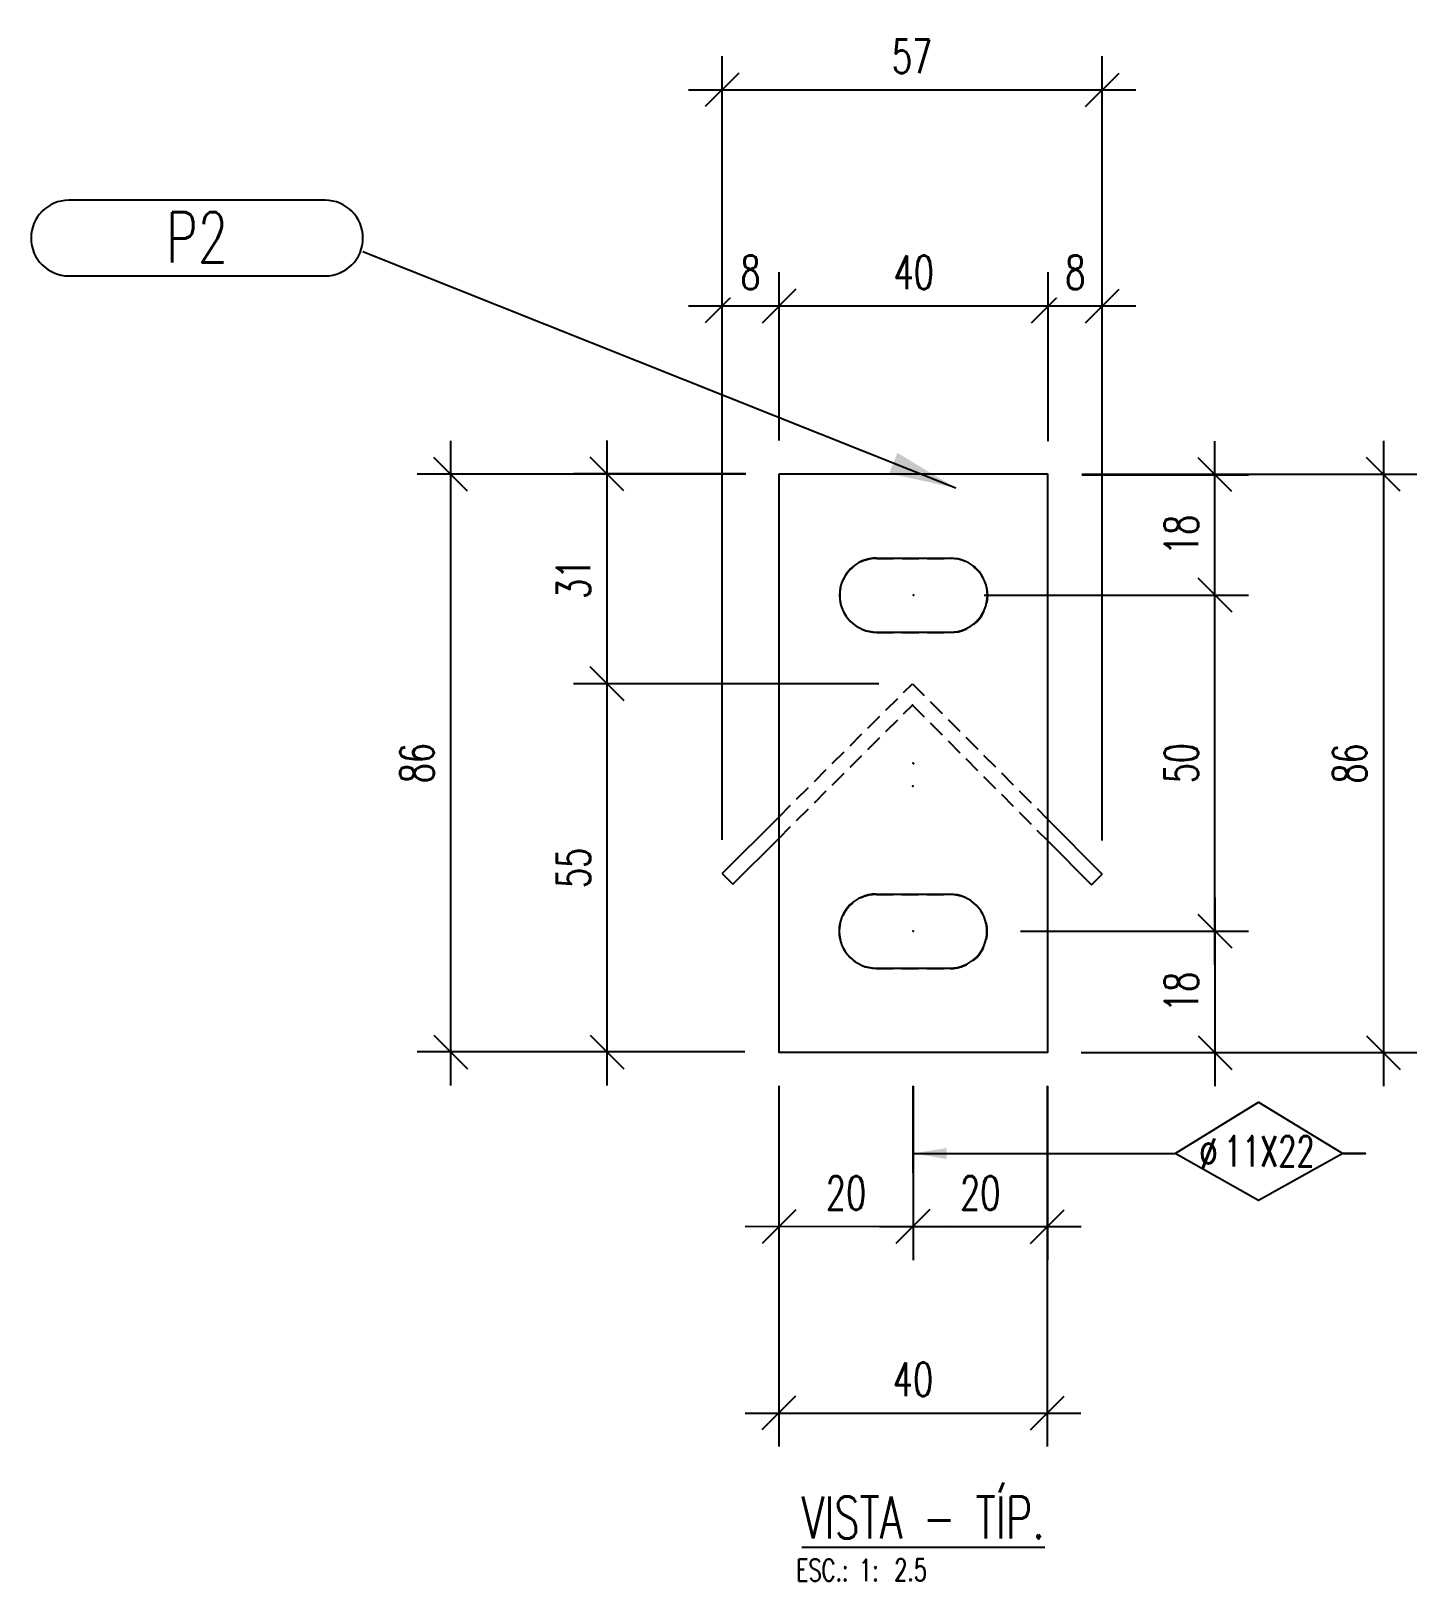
# Model space of a CAD drawing. Extents: x -34714 to -32441, y 13070 to 13395.
# Drawn here: x -32647.1 to -32441, y 13071.5 to 13302.1 of the extents above; entities that cross this region are included whole.
import ezdxf
from ezdxf.enums import TextEntityAlignment as Align

# ---------------------------------------------------------------- set-up
doc = ezdxf.new("R2010")
doc.units = 0
doc.header["$LTSCALE"] = 10
doc.header["$MEASUREMENT"] = 0
doc.linetypes.add('DASHDOT', pattern=[1, 0.5, -0.25, 0, -0.25])
doc.linetypes.add('HIDDEN', pattern=[0.375, 0.25, -0.125])
doc.layers.get('0').update_dxf_attribs({"linetype": 'CONTINUOUS'})
doc.layers.get('Defpoints').update_dxf_attribs({"linetype": 'CONTINUOUS'})
for name, color, linetype in [('A', 2, 'DASHDOT'), ('FORIR', 4, 'CONTINUOUS'), ('G', 3, 'CONTINUOUS'), ('POS_BOX', 6, 'CONTINUOUS'), ('POS_NOT', 2, 'CONTINUOUS'), ('TEXTOS', 4, 'CONTINUOUS'), ('TR', 6, 'HIDDEN')]:
    doc.layers.add(name, color=color, linetype=linetype)
doc.styles.add('1', font='romans', dxfattribs={"width": 0.7, "height": 2.8})
doc.styles.add('MARK', font='ROMANS', dxfattribs={"width": 0.7})
doc.styles.add('POS', font='ROMANS', dxfattribs={"width": 0.7})
doc.styles.add('ROMANS', font='romans.shx', dxfattribs={"width": 0.7})
doc.dimstyles.new('1-2.5', dxfattribs={"dimscale": 2.5, "dimtxt": 2, "dimasz": 2, "dimexe": 2, "dimexo": 2, "dimgap": 1, "dimtad": 1, "dimdec": 0, "dimzin": 0, "dimdsep": 46, "dimtxsty": 'ROMANS', "dimblk": 'OBLIQUE', "dimcen": 0, "dimdle": 2, "dimclrd": 1, "dimclre": 1, "dimclrt": 4, "dimadec": 0, "dimazin": 0, "dimtfac": 1, "dimtdec": 0, "dimtofl": 0, "dimtmove": 0, "dimatfit": 3, "dimfxl": 1, "dimtfill": 1, "dimtolj": 1, "dimtzin": 0, "dimarcsym": 0})
doc.dimstyles.new('1-5', dxfattribs={"dimscale": 5, "dimtxt": 2, "dimasz": 2, "dimexe": 2, "dimexo": 2, "dimgap": 1, "dimtad": 1, "dimdec": 0, "dimzin": 0, "dimdsep": 46, "dimtxsty": 'ROMANS', "dimblk": 'OBLIQUE', "dimcen": 0, "dimdle": 2, "dimclrd": 1, "dimclre": 1, "dimclrt": 4, "dimadec": 0, "dimazin": 0, "dimtfac": 1, "dimtdec": 0, "dimtofl": 0, "dimtmove": 0, "dimatfit": 3, "dimfxl": 1, "dimtfill": 1, "dimtolj": 1, "dimtzin": 0, "dimarcsym": 0})

# ---------------------------------------------------------------- blocks, each defined once
blk = doc.blocks.new('3D_INFOHOLE1')
blk.add_point((0, 0))
at = {"layer": 'FORIR', "flags": 1}
for tag, p in [('DIAMETER', (7.55, -4.31)), ('LENGTH', (7.55, -11.98)), ('TYPE', (7.55, -19.27))]:
    blk.add_attdef(tag, p, '', height=5.26, dxfattribs=at)
blk = doc.blocks.new('3D_INFOPOS')
blk.add_point((0, 0))
at = {"layer": 'FORIR', "flags": 1}
blk.add_attdef('POS_PEZ', (7.55, -4.31), '', height=5.26, dxfattribs=at)
blk = doc.blocks.new('3D_INFOM')
blk.add_point((0, 0))
at = {"layer": 'FORIR', "flags": 1}
blk.add_attdef('MARK', (7.55, -4.31), '', height=5.26, dxfattribs=at)
blk = doc.blocks.new('new blockgkljdflgjflkgjldkgjfççl584gf654gggg')
at = {"color": 1}
blk.add_lwpolyline([(0, 0), (1.355, 0), (6.305, 3.05), (11.318, 0), (12.674, 0), (11.318, 0), (6.305, -2.806), (1.355, 0)], dxfattribs=at)
at = {"color": 7, "style": 'MARK', "width": 0.7}
blk.add_text('%%C', height=1.8, dxfattribs=at).set_placement((2.789, -0.907))
at = {"style": '1', "width": 0.7}
blk.add_attdef('FURO', text='', height=1.8, dxfattribs=at).set_placement((6.945, -0.767), align=Align.CENTER)
blk = doc.blocks.new('P8_LAM')
at = {"layer": 'POS_BOX'}
blk.add_lwpolyline([(17.502, 3.06, -1), (17.502, -1.44), (2.25, -1.44, -1), (2.25, 3.06), (17.502, 3.06)], format="xyb", dxfattribs=at)
at = {"style": 'POS', "width": 0.7}
blk.add_attdef('POS_PEZ', text='', height=3, dxfattribs=at).set_placement((9.876, -0.643), align=Align.CENTER)
at = {"style": 'POS', "width": 0.7, "flags": 1}
for tag, p in [('MAR_PEZ', (0, -2.117)), ('QTA_PEZ', (0, -2.576)), ('SUN_LIS', (0, -3.558)), ('PUN_LIS', (0, -3.099)), ('COD_PEZ', (0, -4.512)), ('MCL_PEZ', (0, -4.053)), ('DIM_PRO', (0, -5.06))]:
    blk.add_attdef(tag, p, '', height=0.3, dxfattribs=at)
at = {"layer": 'POS_NOT', "style": 'POS', "width": 0.7}
blk.add_attdef('NOT_PEZ', (26.008, -8.64), '', height=2.4, dxfattribs=at)
blk = doc.blocks.new('_OBLIQUE')
at = {"color": 0, "linetype": 'ByBlock'}
blk.add_line((-0.5, -0.5), (0.5, 0.5), dxfattribs=at)
blk = doc.blocks.new('*D31')
at = {"color": 1, "lineweight": -2, "transparency": 16777216}
for p, q in [((-32515.96, 13145.15), (-32515.92, 13119.22)), ((-32535.91, 13145.13), (-32535.88, 13119.19)), ((-32510.93, 13124.22), (-32540.89, 13124.18))]:
    blk.add_line(p, q, dxfattribs=at)
at = {"layer": 'Defpoints', "color": 0, "transparency": 16777216}
for p in [(-32535.92, 13150.13), (-32515.96, 13150.15), (-32535.89, 13124.19)]:
    blk.add_point(p, dxfattribs=at)
at = {"color": 1, "lineweight": -2, "transparency": 16777216, "xscale": 5, "yscale": 5, "zscale": 5}
for p, rotation in [((-32535.89, 13124.19), 180.0760281639334), ((-32515.93, 13124.22), 0.07602816393336376)]:
    blk.add_blockref('_OBLIQUE', p, dxfattribs=dict(at, rotation=rotation))
at = {"color": 4, "transparency": 16777216, "insert": (-32525.91, 13129.2), "char_height": 5, "attachment_point": 5, "rotation": 0.076, "style": 'ROMANS', "bg_fill": 3, "box_fill_scale": 1.25, "bg_fill_color": 256, "bg_fill_true_color": 13158600, "bg_fill_transparency": 0}
blk.add_mtext('\\A1;20', dxfattribs=at)
blk = doc.blocks.new('*D32')
at = {"color": 1, "lineweight": -2, "transparency": 16777216}
for p, q in [((-32515.92, 13145.1), (-32515.94, 13119.22)), ((-32495.92, 13145.08), (-32495.94, 13119.2)), ((-32520.94, 13124.22), (-32490.94, 13124.2))]:
    blk.add_line(p, q, dxfattribs=at)
at = {"layer": 'Defpoints', "color": 0, "transparency": 16777216}
for p in [(-32515.92, 13150.1), (-32495.92, 13150.08), (-32495.94, 13124.2)]:
    blk.add_point(p, dxfattribs=at)
at = {"color": 1, "lineweight": -2, "transparency": 16777216, "xscale": 5, "yscale": 5, "zscale": 5}
for p, rotation in [((-32515.94, 13124.22), 179.9544060853318), ((-32495.94, 13124.2), 359.9544060853318)]:
    blk.add_blockref('_OBLIQUE', p, dxfattribs=dict(at, rotation=rotation))
at = {"color": 4, "transparency": 16777216, "insert": (-32505.94, 13129.21), "char_height": 5, "attachment_point": 5, "rotation": 359.9544, "style": 'ROMANS', "bg_fill": 3, "box_fill_scale": 1.25, "bg_fill_color": 256, "bg_fill_true_color": 13158600, "bg_fill_transparency": 0}
blk.add_mtext('\\A1;20', dxfattribs=at)
blk = doc.blocks.new('*D33')
at = {"color": 1, "lineweight": -2, "transparency": 16777216}
for p, q in [((-32535.92, 13145.13), (-32535.92, 13091.46)), ((-32495.97, 13145.13), (-32495.97, 13091.46)), ((-32540.92, 13096.46), (-32490.97, 13096.46))]:
    blk.add_line(p, q, dxfattribs=at)
at = {"layer": 'Defpoints', "color": 0, "transparency": 16777216}
for p in [(-32535.92, 13150.13), (-32495.97, 13150.13), (-32495.97, 13096.46)]:
    blk.add_point(p, dxfattribs=at)
at = {"color": 1, "lineweight": -2, "transparency": 16777216, "xscale": 5, "yscale": 5, "zscale": 5, "rotation": 180}
blk.add_blockref('_OBLIQUE', (-32535.92, 13096.46), dxfattribs=at)
at = {"color": 1, "lineweight": -2, "transparency": 16777216, "xscale": 5, "yscale": 5, "zscale": 5}
blk.add_blockref('_OBLIQUE', (-32495.97, 13096.46), dxfattribs=at)
at = {"color": 4, "transparency": 16777216, "insert": (-32515.94, 13101.46), "char_height": 5, "attachment_point": 5, "style": 'ROMANS', "bg_fill": 3, "box_fill_scale": 1.25, "bg_fill_color": 256, "bg_fill_true_color": 13158600, "bg_fill_transparency": 0}
blk.add_mtext('\\A1;40', dxfattribs=at)
blk = doc.blocks.new('Título')
at = {"color": 4, "style": 'ROMANS', "width": 0.7}
blk.add_attdef('%%UTITULO', (0.618, 0.388), '', height=2.5, dxfattribs=at)
at = {"layer": 'TEXTOS', "style": '1', "width": 0.7}
blk.add_text('ESC.: 1:', height=1.3, dxfattribs=at).set_placement((0.29, -2.134))
blk.add_attdef('ESCALA', (6.125, -2.12), '', height=1.3, dxfattribs=at)
blk = doc.blocks.new('*D34')
at = {"color": 1, "lineweight": -2, "transparency": 16777216}
for p, q in [((-32471.02, 13173.15), (-32471.02, 13145.08)), ((-32499.94, 13168.15), (-32466.02, 13168.15)), ((-32490.92, 13150.08), (-32466.02, 13150.08))]:
    blk.add_line(p, q, dxfattribs=at)
at = {"layer": 'Defpoints', "color": 0, "transparency": 16777216}
for p in [(-32504.94, 13168.15), (-32495.92, 13150.08), (-32471.02, 13150.08)]:
    blk.add_point(p, dxfattribs=at)
at = {"color": 1, "lineweight": -2, "transparency": 16777216, "xscale": 5, "yscale": 5, "zscale": 5}
for p, rotation in [((-32471.02, 13168.15), 90), ((-32471.02, 13150.08), 270)]:
    blk.add_blockref('_OBLIQUE', p, dxfattribs=dict(at, rotation=rotation))
at = {"color": 4, "transparency": 16777216, "insert": (-32476.02, 13159.11), "char_height": 5, "attachment_point": 5, "rotation": 90, "style": 'ROMANS', "bg_fill": 3, "box_fill_scale": 1.25, "bg_fill_color": 256, "bg_fill_true_color": 13158600, "bg_fill_transparency": 0}
blk.add_mtext('\\A1;18', dxfattribs=at)
blk = doc.blocks.new('*D35')
at = {"color": 1, "lineweight": -2, "transparency": 16777216}
for p, q in [((-32471.02, 13163.15), (-32471.02, 13223.15)), ((-32505.37, 13218.15), (-32466.02, 13218.15)), ((-32489.94, 13168.15), (-32466.02, 13168.15))]:
    blk.add_line(p, q, dxfattribs=at)
at = {"layer": 'Defpoints', "color": 0, "transparency": 16777216}
for p in [(-32510.37, 13218.15), (-32471.02, 13218.15), (-32494.94, 13168.15)]:
    blk.add_point(p, dxfattribs=at)
at = {"color": 1, "lineweight": -2, "transparency": 16777216, "xscale": 5, "yscale": 5, "zscale": 5}
for p, rotation in [((-32471.02, 13218.15), 90), ((-32471.02, 13168.15), 270)]:
    blk.add_blockref('_OBLIQUE', p, dxfattribs=dict(at, rotation=rotation))
at = {"color": 4, "transparency": 16777216, "insert": (-32476.02, 13193.15), "char_height": 5, "attachment_point": 5, "rotation": 90, "style": 'ROMANS', "bg_fill": 3, "box_fill_scale": 1.25, "bg_fill_color": 256, "bg_fill_true_color": 13158600, "bg_fill_transparency": 0}
blk.add_mtext('\\A1;50', dxfattribs=at)
blk = doc.blocks.new('*D36')
at = {"color": 1, "lineweight": -2, "transparency": 16777216}
for p, q in [((-32471.02, 13213.15), (-32471.02, 13241.07)), ((-32490.81, 13236.07), (-32466.02, 13236.07)), ((-32486.67, 13218.15), (-32466.02, 13218.15))]:
    blk.add_line(p, q, dxfattribs=at)
at = {"layer": 'Defpoints', "color": 0, "transparency": 16777216}
for p in [(-32495.81, 13236.07), (-32471.02, 13236.07), (-32491.67, 13218.15)]:
    blk.add_point(p, dxfattribs=at)
at = {"color": 1, "lineweight": -2, "transparency": 16777216, "xscale": 5, "yscale": 5, "zscale": 5}
for p, rotation in [((-32471.02, 13236.07), 90), ((-32471.02, 13218.15), 270)]:
    blk.add_blockref('_OBLIQUE', p, dxfattribs=dict(at, rotation=rotation))
at = {"color": 4, "transparency": 16777216, "insert": (-32476.02, 13227.11), "char_height": 5, "attachment_point": 5, "rotation": 90, "style": 'ROMANS', "bg_fill": 3, "box_fill_scale": 1.25, "bg_fill_color": 256, "bg_fill_true_color": 13158600, "bg_fill_transparency": 0}
blk.add_mtext('\\A1;18', dxfattribs=at)
blk = doc.blocks.new('*D37')
at = {"color": 1, "lineweight": -2, "transparency": 16777216}
for p, q in [((-32445.97, 13241.13), (-32445.97, 13145.08)), ((-32490.85, 13236.13), (-32440.97, 13236.13)), ((-32490.92, 13150.08), (-32440.97, 13150.08))]:
    blk.add_line(p, q, dxfattribs=at)
at = {"layer": 'Defpoints', "color": 0, "transparency": 16777216}
for p in [(-32495.85, 13236.13), (-32495.92, 13150.08), (-32445.97, 13150.08)]:
    blk.add_point(p, dxfattribs=at)
at = {"color": 1, "lineweight": -2, "transparency": 16777216, "xscale": 5, "yscale": 5, "zscale": 5}
for p, rotation in [((-32445.97, 13236.13), 90), ((-32445.97, 13150.08), 270)]:
    blk.add_blockref('_OBLIQUE', p, dxfattribs=dict(at, rotation=rotation))
at = {"color": 4, "transparency": 16777216, "insert": (-32450.97, 13193.1), "char_height": 5, "attachment_point": 5, "rotation": 90, "style": 'ROMANS', "bg_fill": 3, "box_fill_scale": 1.25, "bg_fill_color": 256, "bg_fill_true_color": 13158600, "bg_fill_transparency": 0}
blk.add_mtext('\\A1;86', dxfattribs=at)
blk = doc.blocks.new('*D38')
at = {"color": 1, "lineweight": -2, "transparency": 16777216}
for p, q in [((-32561.44, 13145.18), (-32561.44, 13209.97)), ((-32521.03, 13204.97), (-32566.44, 13204.97)), ((-32540.97, 13150.18), (-32566.44, 13150.18))]:
    blk.add_line(p, q, dxfattribs=at)
at = {"layer": 'Defpoints', "color": 0, "transparency": 16777216}
for p in [(-32561.44, 13204.97), (-32516.03, 13204.97), (-32535.97, 13150.18)]:
    blk.add_point(p, dxfattribs=at)
at = {"color": 1, "lineweight": -2, "transparency": 16777216, "xscale": 5, "yscale": 5, "zscale": 5}
for p, rotation in [((-32561.44, 13204.97), 90), ((-32561.44, 13150.18), 270)]:
    blk.add_blockref('_OBLIQUE', p, dxfattribs=dict(at, rotation=rotation))
at = {"color": 4, "transparency": 16777216, "insert": (-32566.44, 13177.57), "char_height": 5, "attachment_point": 5, "rotation": 90, "style": 'ROMANS', "bg_fill": 3, "box_fill_scale": 1.25, "bg_fill_color": 256, "bg_fill_true_color": 13158600, "bg_fill_transparency": 0}
blk.add_mtext('\\A1;55', dxfattribs=at)
blk = doc.blocks.new('*D39')
at = {"color": 1, "lineweight": -2, "transparency": 16777216}
for p, q in [((-32561.44, 13199.97), (-32561.44, 13241.18)), ((-32540.85, 13236.18), (-32566.44, 13236.18)), ((-32542.79, 13204.97), (-32566.44, 13204.97))]:
    blk.add_line(p, q, dxfattribs=at)
at = {"layer": 'Defpoints', "color": 0, "transparency": 16777216}
for p in [(-32561.44, 13236.18), (-32535.85, 13236.18), (-32537.79, 13204.97)]:
    blk.add_point(p, dxfattribs=at)
at = {"color": 1, "lineweight": -2, "transparency": 16777216, "xscale": 5, "yscale": 5, "zscale": 5}
for p, rotation in [((-32561.44, 13236.18), 90), ((-32561.44, 13204.97), 270)]:
    blk.add_blockref('_OBLIQUE', p, dxfattribs=dict(at, rotation=rotation))
at = {"color": 4, "transparency": 16777216, "insert": (-32566.44, 13220.57), "char_height": 5, "attachment_point": 5, "rotation": 90, "style": 'ROMANS', "bg_fill": 3, "box_fill_scale": 1.25, "bg_fill_color": 256, "bg_fill_true_color": 13158600, "bg_fill_transparency": 0}
blk.add_mtext('\\A1;31', dxfattribs=at)
blk = doc.blocks.new('*D40')
at = {"color": 1, "lineweight": -2, "transparency": 16777216}
for p, q in [((-32584.72, 13241.13), (-32584.72, 13145.18)), ((-32540.81, 13236.13), (-32589.72, 13236.13)), ((-32540.97, 13150.18), (-32589.72, 13150.18))]:
    blk.add_line(p, q, dxfattribs=at)
at = {"layer": 'Defpoints', "color": 0, "transparency": 16777216}
for p in [(-32535.81, 13236.13), (-32584.72, 13150.18), (-32535.97, 13150.18)]:
    blk.add_point(p, dxfattribs=at)
at = {"color": 1, "lineweight": -2, "transparency": 16777216, "xscale": 5, "yscale": 5, "zscale": 5}
for p, rotation in [((-32584.72, 13236.13), 90), ((-32584.72, 13150.18), 270)]:
    blk.add_blockref('_OBLIQUE', p, dxfattribs=dict(at, rotation=rotation))
at = {"color": 4, "transparency": 16777216, "insert": (-32589.72, 13193.15), "char_height": 5, "attachment_point": 5, "rotation": 90, "style": 'ROMANS', "bg_fill": 3, "box_fill_scale": 1.25, "bg_fill_color": 256, "bg_fill_true_color": 13158600, "bg_fill_transparency": 0}
blk.add_mtext('\\A1;86', dxfattribs=at)
blk = doc.blocks.new('*D41')
at = {"color": 1, "lineweight": -2, "transparency": 16777216}
for p, q in [((-32544.35, 13181.72), (-32544.35, 13266.18)), ((-32535.85, 13241.18), (-32535.85, 13266.18)), ((-32549.35, 13261.18), (-32530.85, 13261.18))]:
    blk.add_line(p, q, dxfattribs=at)
at = {"layer": 'Defpoints', "color": 0, "transparency": 16777216}
for p in [(-32535.85, 13261.18), (-32535.85, 13236.18), (-32544.35, 13176.72)]:
    blk.add_point(p, dxfattribs=at)
at = {"color": 1, "lineweight": -2, "transparency": 16777216, "xscale": 5, "yscale": 5, "zscale": 5, "rotation": 180}
blk.add_blockref('_OBLIQUE', (-32544.35, 13261.18), dxfattribs=at)
at = {"color": 1, "lineweight": -2, "transparency": 16777216, "xscale": 5, "yscale": 5, "zscale": 5}
blk.add_blockref('_OBLIQUE', (-32535.85, 13261.18), dxfattribs=at)
at = {"color": 4, "transparency": 16777216, "insert": (-32540.1, 13266.18), "char_height": 5, "attachment_point": 5, "style": 'ROMANS', "bg_fill": 3, "box_fill_scale": 1.25, "bg_fill_color": 256, "bg_fill_true_color": 13158600, "bg_fill_transparency": 0}
blk.add_mtext('\\A1;8', dxfattribs=at)
blk = doc.blocks.new('*D42')
at = {"color": 1, "lineweight": -2, "transparency": 16777216}
for p, q in [((-32535.85, 13241.18), (-32535.85, 13266.18)), ((-32495.81, 13241.07), (-32495.81, 13266.18)), ((-32540.85, 13261.18), (-32490.81, 13261.18))]:
    blk.add_line(p, q, dxfattribs=at)
at = {"layer": 'Defpoints', "color": 0, "transparency": 16777216}
for p in [(-32495.81, 13261.18), (-32535.85, 13236.18), (-32495.81, 13236.07)]:
    blk.add_point(p, dxfattribs=at)
at = {"color": 1, "lineweight": -2, "transparency": 16777216, "xscale": 5, "yscale": 5, "zscale": 5, "rotation": 180}
blk.add_blockref('_OBLIQUE', (-32535.85, 13261.18), dxfattribs=at)
at = {"color": 1, "lineweight": -2, "transparency": 16777216, "xscale": 5, "yscale": 5, "zscale": 5}
blk.add_blockref('_OBLIQUE', (-32495.81, 13261.18), dxfattribs=at)
at = {"color": 4, "transparency": 16777216, "insert": (-32515.83, 13266.18), "char_height": 5, "attachment_point": 5, "style": 'ROMANS', "bg_fill": 3, "box_fill_scale": 1.25, "bg_fill_color": 256, "bg_fill_true_color": 13158600, "bg_fill_transparency": 0}
blk.add_mtext('\\A1;40', dxfattribs=at)
blk = doc.blocks.new('*D43')
at = {"color": 1, "lineweight": -2, "transparency": 16777216}
for p, q in [((-32495.81, 13241.07), (-32495.81, 13266.18)), ((-32487.78, 13181.65), (-32487.78, 13266.18)), ((-32500.81, 13261.18), (-32482.78, 13261.18))]:
    blk.add_line(p, q, dxfattribs=at)
at = {"layer": 'Defpoints', "color": 0, "transparency": 16777216}
for p in [(-32487.78, 13261.18), (-32495.81, 13236.07), (-32487.78, 13176.65)]:
    blk.add_point(p, dxfattribs=at)
at = {"color": 1, "lineweight": -2, "transparency": 16777216, "xscale": 5, "yscale": 5, "zscale": 5, "rotation": 180}
blk.add_blockref('_OBLIQUE', (-32495.81, 13261.18), dxfattribs=at)
at = {"color": 1, "lineweight": -2, "transparency": 16777216, "xscale": 5, "yscale": 5, "zscale": 5}
blk.add_blockref('_OBLIQUE', (-32487.78, 13261.18), dxfattribs=at)
at = {"color": 4, "transparency": 16777216, "insert": (-32491.79, 13266.18), "char_height": 5, "attachment_point": 5, "style": 'ROMANS', "bg_fill": 3, "box_fill_scale": 1.25, "bg_fill_color": 256, "bg_fill_true_color": 13158600, "bg_fill_transparency": 0}
blk.add_mtext('\\A1;8', dxfattribs=at)
blk = doc.blocks.new('*D44')
at = {"color": 1, "lineweight": -2, "transparency": 16777216}
for p, q in [((-32544.35, 13181.72), (-32544.35, 13298.33)), ((-32487.78, 13181.65), (-32487.78, 13298.33)), ((-32549.35, 13293.33), (-32482.78, 13293.33))]:
    blk.add_line(p, q, dxfattribs=at)
at = {"layer": 'Defpoints', "color": 0, "transparency": 16777216}
for p in [(-32487.78, 13293.33), (-32544.35, 13176.72), (-32487.78, 13176.65)]:
    blk.add_point(p, dxfattribs=at)
at = {"color": 1, "lineweight": -2, "transparency": 16777216, "xscale": 5, "yscale": 5, "zscale": 5, "rotation": 180}
blk.add_blockref('_OBLIQUE', (-32544.35, 13293.33), dxfattribs=at)
at = {"color": 1, "lineweight": -2, "transparency": 16777216, "xscale": 5, "yscale": 5, "zscale": 5}
blk.add_blockref('_OBLIQUE', (-32487.78, 13293.33), dxfattribs=at)
at = {"color": 4, "transparency": 16777216, "insert": (-32516.07, 13298.33), "char_height": 5, "attachment_point": 5, "style": 'ROMANS', "bg_fill": 3, "box_fill_scale": 1.25, "bg_fill_color": 256, "bg_fill_true_color": 13158600, "bg_fill_transparency": 0}
blk.add_mtext('\\A1;57', dxfattribs=at)

msp = doc.modelspace()

# ---------------------------------------------------------------- linework, layer by layer
at = {"layer": 'A'}
msp.add_point((-32516.03, 13201.79), dxfattribs=at)
at = {"layer": 'G'}
for p, q in [((-32495.85, 13236.13), (-32495.85, 13236.13)), ((-32495.85, 13236.07), (-32495.81, 13236.07)), ((-32495.81, 13236.07), (-32495.81, 13236.07)), ((-32521.37, 13223.66), (-32510.37, 13223.65)), ((-32521.38, 13212.66), (-32510.38, 13212.65)), ((-32544.35, 13176.72), (-32535.92, 13185.13)), ((-32495.92, 13184.81), (-32487.78, 13176.65)), ((-32542.76, 13175.13), (-32535.92, 13181.95)), ((-32495.92, 13181.62), (-32489.38, 13175.06)), ((-32544.35, 13176.72), (-32542.76, 13175.13)), ((-32489.38, 13175.06), (-32487.78, 13176.65)), ((-32521.43, 13173.66), (-32510.43, 13173.65)), ((-32521.45, 13162.66), (-32510.45, 13162.65)), ((-32535.97, 13150.18), (-32535.97, 13150.18)), ((-32535.92, 13150.18), (-32535.92, 13150.13)), ((-32535.92, 13150.13), (-32535.92, 13150.13))]:
    msp.add_line(p, q, dxfattribs=at)
for centre, start, end in [((-32521.37, 13218.16), 89.924, 269.924), ((-32510.37, 13218.15), 269.924, 89.924), ((-32521.44, 13168.16), 89.924, 269.924), ((-32510.44, 13168.15), 269.924, 89.924)]:
    msp.add_arc(centre, 5.5, start, end, dxfattribs=at)
msp.add_point((-32516.03, 13201.79), dxfattribs=at)
at = {"layer": 'TR'}
for p, q in [((-32535.85, 13236.18), (-32535.85, 13236.18)), ((-32535.81, 13236.13), (-32535.81, 13236.13)), ((-32495.85, 13236.13), (-32495.85, 13236.13)), ((-32495.81, 13236.07), (-32495.81, 13236.07)), ((-32521.32, 13223.61), (-32510.32, 13223.59)), ((-32521.34, 13212.61), (-32510.34, 13212.59)), ((-32535.92, 13185.13), (-32516.03, 13204.97)), ((-32516.03, 13204.97), (-32495.92, 13184.81)), ((-32535.92, 13181.95), (-32516.03, 13201.79)), ((-32521.39, 13173.61), (-32510.39, 13173.59)), ((-32521.4, 13162.61), (-32510.4, 13162.59)), ((-32535.97, 13150.18), (-32535.97, 13150.18)), ((-32535.92, 13150.13), (-32535.92, 13150.13))]:
    msp.add_line(p, q, dxfattribs=at)
for centre, start, end in [((-32521.33, 13218.11), 89.924, 269.924), ((-32510.33, 13218.09), 269.924, 89.924), ((-32521.4, 13168.11), 89.924, 269.924), ((-32510.4, 13168.09), 269.924, 89.924)]:
    msp.add_arc(centre, 5.5, start, end, dxfattribs=at)
msp.add_point((-32516.03, 13201.79), dxfattribs=at)

# ---------------------------------------------------------------- block references
ref = msp.add_blockref('P8_LAM', (-32597.76, 13269.25), dxfattribs=dict(xscale=-2.5, yscale=2.5, zscale=2.5))
ref.add_attrib('POS_PEZ', 'P2', dxfattribs={"height": 7.5, "style": 'POS', "width": 0.7}).set_placement((-32622.45, 13267.64), align=Align.CENTER)
at = {"rotation": 314.9240145301751}
for name, p in [('3D_INFOHOLE1', (-32515.87, 13218.15)), ('3D_INFOPOS', (-32515.91, 13193.15)), ('3D_INFOPOS', (-32515.86, 13193.1)), ('3D_INFOPOS', (-32515.96, 13189.74)), ('3D_INFOM', (-32515.96, 13189.74)), ('3D_INFOHOLE1', (-32515.94, 13168.15))]:
    msp.add_blockref(name, p, dxfattribs=at)
at = {"xscale": 2.5, "yscale": 2.5, "zscale": 5}
msp.add_blockref('new blockgkljdflgjflkgjldkgjfççl584gf654gggg', (-32480.31, 13135.08), dxfattribs=at).add_auto_attribs({'FURO': '11X22'})
ref = msp.add_blockref('Título', (-32534.05, 13076.8), dxfattribs=dict(xscale=2.5, yscale=2.5, zscale=5))
ref.add_attrib('%%UTITULO', '%%UVISTA - TÍP.', (-32532.5, 13077.77), dxfattribs={"color": 4, "height": 6.25, "style": 'ROMANS', "width": 0.7})
ref.add_attrib('ESCALA', '2.5', (-32518.74, 13071.5), dxfattribs={"color": 4, "height": 3.25, "style": '1', "width": 0.7})

# ---------------------------------------------------------------- leaders
msp.add_leader([(-32509.58, 13234.08), (-32597.76, 13269.25)], dimstyle='1-5', override={"dimtmove": 1})

# ---------------------------------------------------------------- next in the draw order: dimensions: what is measured, and where the dimension line sits
dim = msp.add_aligned_dim(p1=(-32515.96, 13150.15), p2=(-32535.92, 13150.13), distance=25.93, dimstyle='1-2.5')
dim.commit()
dim.dimension.update_dxf_attribs({"geometry": '*D31', "text_midpoint": (-32525.91, 13129.2)})

# ---------------------------------------------------------------- next in the draw order: dimensions: what is measured, and where the dimension line sits
dim = msp.add_aligned_dim(p1=(-32515.92, 13150.1), p2=(-32495.92, 13150.08), distance=-25.88, dimstyle='1-2.5')
dim.commit()
dim.dimension.update_dxf_attribs({"geometry": '*D32', "text_midpoint": (-32505.94, 13129.21)})

# ---------------------------------------------------------------- next in the draw order: dimensions: what is measured, and where the dimension line sits
dim = msp.add_aligned_dim(p1=(-32535.92, 13150.13), p2=(-32495.97, 13150.13), distance=-53.67, dimstyle='1-2.5')
dim.commit()
dim.dimension.update_dxf_attribs({"geometry": '*D33', "text_midpoint": (-32515.94, 13101.46)})

# ---------------------------------------------------------------- next in the draw order: dimensions: what is measured, and where the dimension line sits
for base, p1, p2, picture, middle in [((-32561.44, 13204.97), (-32535.97, 13150.18), (-32516.03, 13204.97), '*D38', (-32566.44, 13177.57)), ((-32471.02, 13150.08), (-32504.94, 13168.15), (-32495.92, 13150.08), '*D34', (-32476.02, 13159.11))]:
    dim = msp.add_linear_dim(base=base, p1=p1, p2=p2, angle=90, dimstyle='1-2.5')
    dim.commit()
    dim.dimension.update_dxf_attribs({"geometry": picture, "text_midpoint": middle})

# ---------------------------------------------------------------- next in the draw order: leaders
msp.add_leader([(-32515.92, 13135.07), (-32480.31, 13135.08)], dimstyle='1-2.5')

# ---------------------------------------------------------------- next in the draw order: dimensions: what is measured, and where the dimension line sits
for base, p1, p2, picture, middle in [((-32561.44, 13236.18), (-32537.79, 13204.97), (-32535.85, 13236.18), '*D39', (-32566.44, 13220.57)), ((-32471.02, 13218.15), (-32494.94, 13168.15), (-32510.37, 13218.15), '*D35', (-32476.02, 13193.15))]:
    dim = msp.add_linear_dim(base=base, p1=p1, p2=p2, angle=90, dimstyle='1-2.5')
    dim.commit()
    dim.dimension.update_dxf_attribs({"geometry": picture, "text_midpoint": middle})

# ---------------------------------------------------------------- next in the draw order: dimensions: what is measured, and where the dimension line sits
for base, p1, p2, picture, middle in [((-32584.72, 13150.18), (-32535.81, 13236.13), (-32535.97, 13150.18), '*D40', (-32589.72, 13193.15)), ((-32471.02, 13236.07), (-32491.67, 13218.15), (-32495.81, 13236.07), '*D36', (-32476.02, 13227.11))]:
    dim = msp.add_linear_dim(base=base, p1=p1, p2=p2, angle=90, dimstyle='1-2.5')
    dim.commit()
    dim.dimension.update_dxf_attribs({"geometry": picture, "text_midpoint": middle})

# ---------------------------------------------------------------- next in the draw order: dimensions: what is measured, and where the dimension line sits
dim = msp.add_linear_dim(base=(-32445.97, 13150.08), p1=(-32495.85, 13236.13), p2=(-32495.92, 13150.08), angle=90, dimstyle='1-2.5')
dim.commit()
dim.dimension.update_dxf_attribs({"geometry": '*D37', "text_midpoint": (-32450.97, 13193.1)})

# ---------------------------------------------------------------- next in the draw order: linework, layer by layer
at = {"layer": 'G'}
msp.add_lwpolyline([(-32535.85, 13236.18), (-32495.92, 13236.18), (-32495.92, 13150.08), (-32535.85, 13150.08)], close=True, dxfattribs=at)
at = {"layer": 'TR'}
msp.add_line((-32516.03, 13201.79), (-32495.92, 13181.62), dxfattribs=at)

# ---------------------------------------------------------------- next in the draw order: dimensions: what is measured, and where the dimension line sits
dim = msp.add_linear_dim(base=(-32535.851, 13261.1791), p1=(-32544.3504, 13176.7225), p2=(-32535.851, 13236.1791), dimstyle='1-2.5')
dim.commit()
dim.dimension.update_dxf_attribs({"geometry": '*D41', "text_midpoint": (-32540.1007, 13261.1791), "dimtype": 160})

# ---------------------------------------------------------------- next in the draw order: dimensions: what is measured, and where the dimension line sits
dim = msp.add_linear_dim(base=(-32495.81, 13261.18), p1=(-32535.85, 13236.18), p2=(-32495.81, 13236.07), dimstyle='1-2.5')
dim.commit()
dim.dimension.update_dxf_attribs({"geometry": '*D42', "text_midpoint": (-32515.83, 13266.18)})

# ---------------------------------------------------------------- next in the draw order: dimensions: what is measured, and where the dimension line sits
dim = msp.add_linear_dim(base=(-32487.78, 13261.18), p1=(-32495.81, 13236.07), p2=(-32487.78, 13176.65), dimstyle='1-2.5')
dim.commit()
dim.dimension.update_dxf_attribs({"geometry": '*D43', "text_midpoint": (-32491.79, 13261.18), "dimtype": 160})

# ---------------------------------------------------------------- next in the draw order: dimensions: what is measured, and where the dimension line sits
dim = msp.add_linear_dim(base=(-32487.78, 13293.33), p1=(-32544.35, 13176.72), p2=(-32487.78, 13176.65), dimstyle='1-2.5')
dim.commit()
dim.dimension.update_dxf_attribs({"geometry": '*D44', "text_midpoint": (-32516.07, 13298.33)})

doc.saveas('drawing.dxf')
